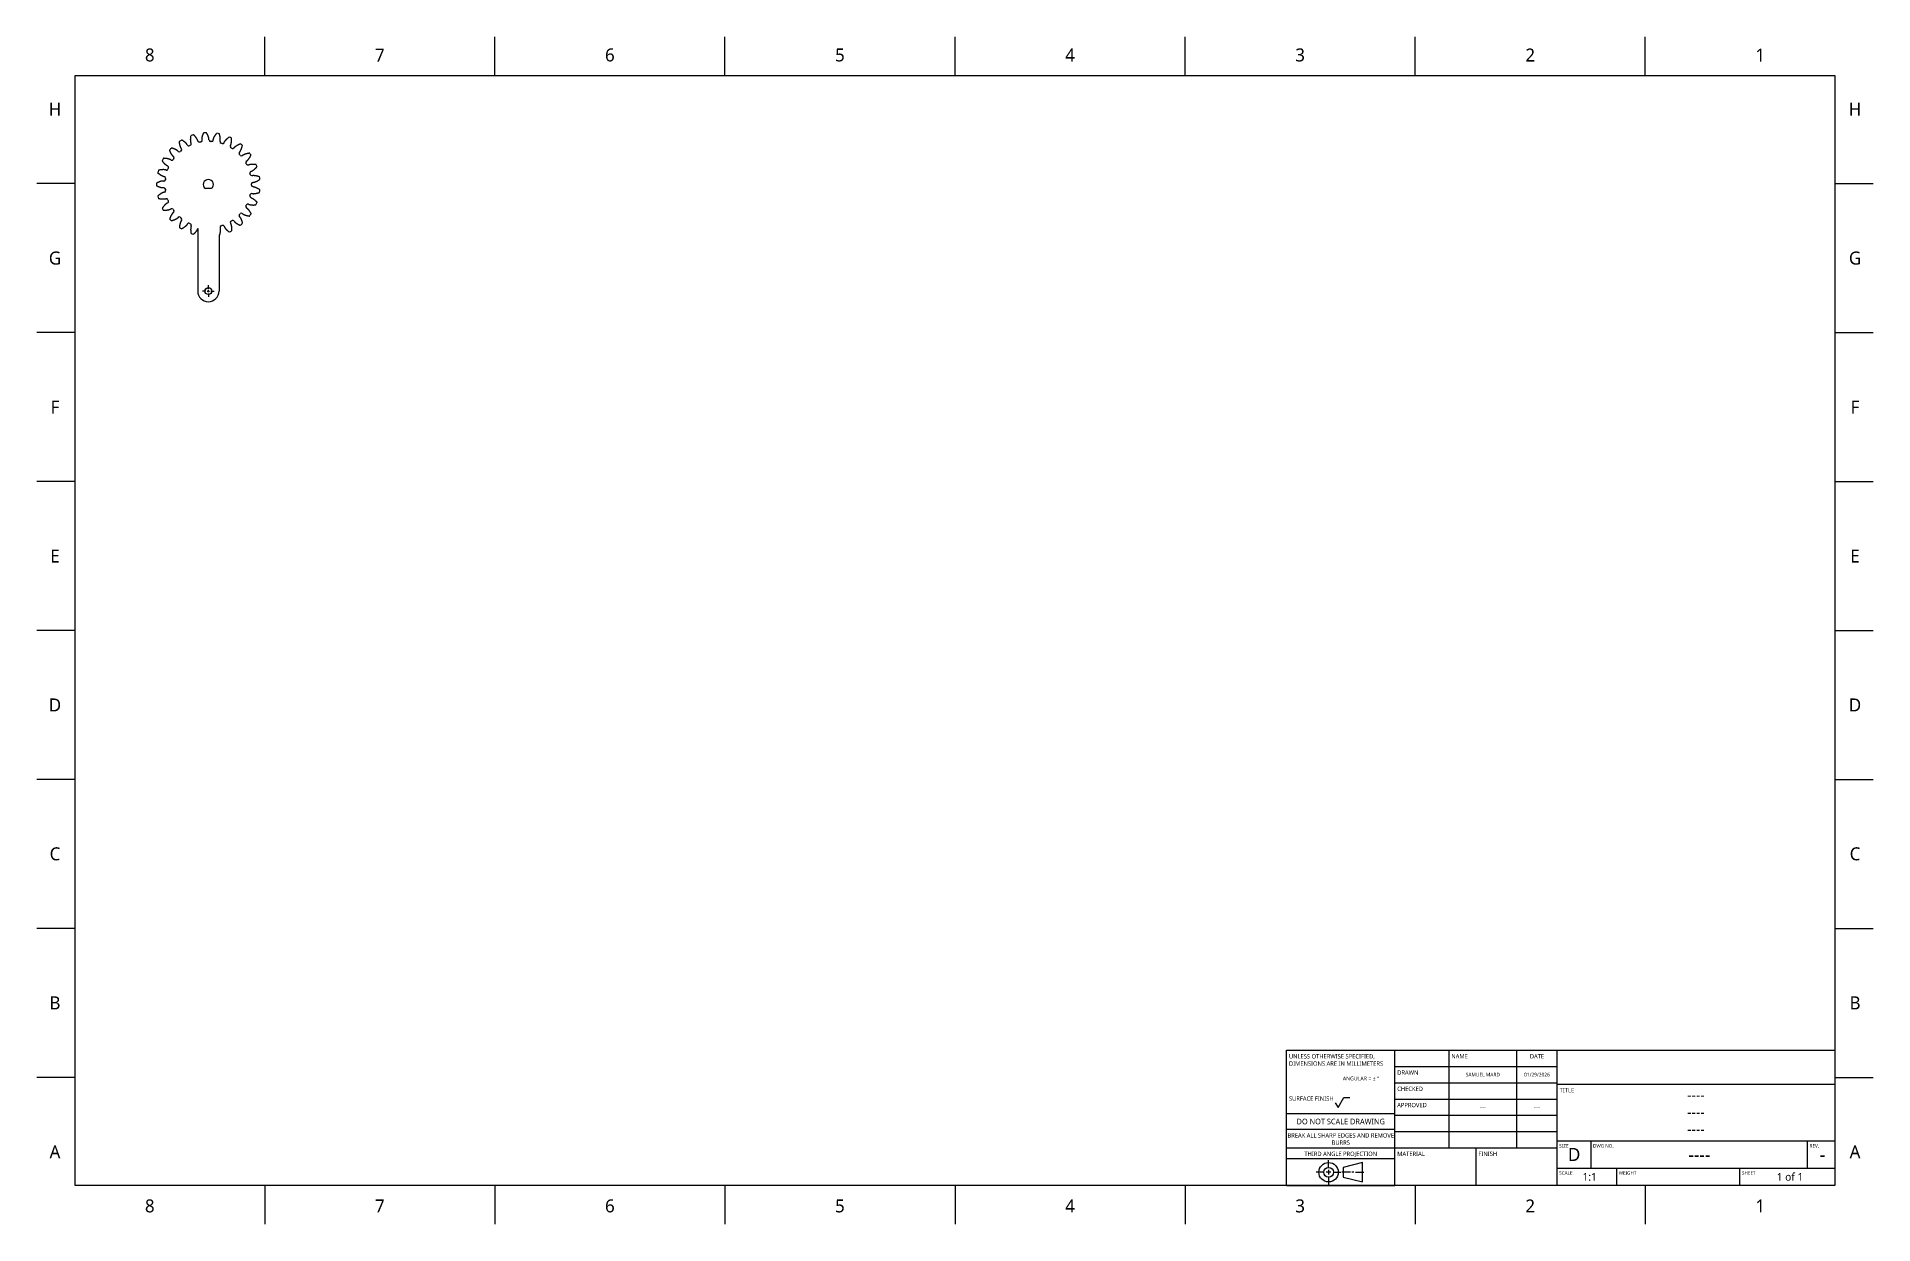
# Model space of a CAD drawing. Extents: x 0.1 to 34, y 0 to 22.
import ezdxf

# ---------------------------------------------------------------- set-up
doc = ezdxf.new("R2010")
doc.units = 0
doc.header["$LTSCALE"] = 0.5
doc.header["$MEASUREMENT"] = 0
doc.linetypes.add('CENTER', pattern=[0.72, 0.45, -0.09, 0.09, -0.09])
for name, color, linetype in [('BORDER_FRAME', 7, 'CONTINUOUS'), ('BORDER_ZONES', 7, 'CONTINUOUS'), ('CENTERMARKS', 7, 'CONTINUOUS'), ('TITLE_BLOCK', 7, 'CONTINUOUS'), ('VISIBLE', 7, 'CONTINUOUS')]:
    doc.layers.add(name, color=color, linetype=linetype)
doc.styles.add('ONSHAPE-STANDARD', font='NotoSans-Regular.ttf')
doc.styles.add('ONSHAPE-STANDARD-FIELDS', font='')
doc.styles.get('ONSHAPE-STANDARD-FIELDS').set_extended_font_data('Noto Sans')

msp = doc.modelspace()

# ---------------------------------------------------------------- texts
at = {"layer": 'BORDER_ZONES', "char_height": 0.24, "attachment_point": 5, "style": 'ONSHAPE-STANDARD'}
for s, insert in [('8', (2.163, 21.625)), ('7', (6.412, 21.625)), ('6', (10.662, 21.625)), ('5', (14.912, 21.625)), ('4', (19.163, 21.625)), ('3', (23.413, 21.625)), ('2', (27.663, 21.625)), ('1', (31.913, 21.625)), ('H', (0.412, 20.625)), ('H', (33.663, 20.625)), ('G', (0.412, 17.875)), ('G', (33.663, 17.875)), ('F', (0.412, 15.125)), ('F', (33.663, 15.125)), ('E', (0.412, 12.375)), ('E', (33.663, 12.375)), ('D', (0.412, 9.625)), ('D', (33.663, 9.625)), ('C', (0.412, 6.875)), ('C', (33.663, 6.875)), ('B', (0.412, 4.125)), ('B', (33.663, 4.125)), ('A', (0.412, 1.375)), ('A', (33.663, 1.375)), ('8', (2.163, 0.375)), ('7', (6.412, 0.375)), ('6', (10.662, 0.375)), ('5', (14.912, 0.375)), ('4', (19.163, 0.375)), ('3', (23.413, 0.375)), ('2', (27.663, 0.375)), ('1', (31.913, 0.375))]:
    msp.add_mtext(s, dxfattribs=dict(at, insert=insert))
at = {"layer": 'TITLE_BLOCK'}
for s, insert, char_height, width, attachment_point, style in [('UNLESS OTHERWISE SPECIFIED, DIMENSIONS ARE IN MILLIMETERS', (23.206, 3.178), 0.08, 1.96, 1, 'ONSHAPE-STANDARD'), ('NAME', (26.206, 3.178), 0.08, 1.225, 1, 'ONSHAPE-STANDARD'), ('DATE', (27.788, 3.178), 0.08, 0.735, 2, 'ONSHAPE-STANDARD'), ('^JANGULAR = ± °^J', (24.202, 2.885), 0.072, 0.98, 1, 'ONSHAPE-STANDARD'), ('DRAWN', (25.206, 2.878), 0.08, 0.98, 1, 'ONSHAPE-STANDARD'), ('SAMUEL MARD', (26.788, 2.8), 0.0672, 1.25, 5, 'ONSHAPE-STANDARD-FIELDS'), ('01/29/2026', (27.788, 2.8), 0.0672, 0.75, 5, 'ONSHAPE-STANDARD-FIELDS'), ('SURFACE FINISH', (23.206, 2.398), 0.08, 0.98, 1, 'ONSHAPE-STANDARD'), ('CHECKED', (25.206, 2.578), 0.08, 0.98, 1, 'ONSHAPE-STANDARD'), ('TITLE', (28.206, 2.553), 0.08, 0.6125, 1, 'ONSHAPE-STANDARD'), ('----', (30.725, 2.425), 0.192, 4.625, 5, 'ONSHAPE-STANDARD-FIELDS'), ('APPROVED', (25.206, 2.278), 0.08, 0.98, 1, 'ONSHAPE-STANDARD'), ('----', (26.788, 2.2), 0.0672, 1.25, 5, 'ONSHAPE-STANDARD-FIELDS'), ('----', (27.788, 2.2), 0.0672, 0.75, 5, 'ONSHAPE-STANDARD-FIELDS'), ('----', (30.725, 2.11), 0.192, 4.625, 5, 'ONSHAPE-STANDARD-FIELDS'), ('BREAK ALL SHARP EDGES AND REMOVE BURRS', (24.163, 1.718), 0.08, 1.96, 2, 'ONSHAPE-STANDARD'), ('DO NOT SCALE DRAWING', (24.163, 1.986), 0.104, 1.96, 2, 'ONSHAPE-STANDARD'), ('----', (30.725, 1.795), 0.192, 4.625, 5, 'ONSHAPE-STANDARD-FIELDS'), ('THIRD ANGLE PROJECTION', (24.163, 1.378), 0.08, 1.96, 2, 'ONSHAPE-STANDARD'), ('MATERIAL', (25.206, 1.378), 0.08, 1.47, 1, 'ONSHAPE-STANDARD'), ('FINISH', (26.706, 1.378), 0.08, 1.47, 1, 'ONSHAPE-STANDARD'), ('SIZE', (28.198, 1.517), 0.064, 0.6125, 1, 'ONSHAPE-STANDARD'), ('D', (28.475, 1.325), 0.24, 0.625, 5, 'ONSHAPE-STANDARD-FIELDS'), ('DWG NO.', (28.823, 1.517), 0.064, 3.92, 1, 'ONSHAPE-STANDARD'), ('REV.', (32.823, 1.517), 0.064, 0.49, 1, 'ONSHAPE-STANDARD'), ('SCALE', (28.198, 1.017), 0.064, 1.078, 1, 'ONSHAPE-STANDARD'), ('WEIGHT', (29.298, 1.017), 0.064, 2.2295, 1, 'ONSHAPE-STANDARD'), ('----', (30.788, 1.325), 0.24, 4, 5, 'ONSHAPE-STANDARD-FIELDS'), ('SHEET', (31.573, 1.017), 0.064, 1.715, 1, 'ONSHAPE-STANDARD'), ('-', (33.062, 1.325), 0.24, 0.45, 5, 'ONSHAPE-STANDARD-FIELDS'), ('1:1', (28.762, 0.912), 0.144, 1, 5, 'ONSHAPE-STANDARD-FIELDS'), ('1 of 1', (32.462, 0.912), 0.144, 1.65, 5, 'ONSHAPE-STANDARD-FIELDS')]:
    msp.add_mtext(s, dxfattribs=dict(at, insert=insert, char_height=char_height, width=width, attachment_point=attachment_point, style=style))

# ---------------------------------------------------------------- linework, layer by layer
at = {"layer": 'BORDER_FRAME'}
for p, q in [((0.787, 0.75), (0.787, 21.25)), ((0.787, 21.25), (33.288, 21.25)), ((33.288, 21.25), (33.288, 0.75)), ((33.288, 0.75), (0.787, 0.75))]:
    msp.add_line(p, q, dxfattribs=at)
at = {"layer": 'BORDER_ZONES'}
for p, q in [((4.287, 21.25), (4.287, 21.962)), ((8.537, 21.25), (8.537, 21.962)), ((12.787, 21.25), (12.787, 21.962)), ((17.038, 21.25), (17.038, 21.962)), ((21.288, 21.25), (21.288, 21.962)), ((25.538, 21.25), (25.538, 21.962)), ((29.788, 21.25), (29.788, 21.962)), ((0.787, 19.25), (0.075, 19.25)), ((33.288, 19.25), (34, 19.25)), ((0.787, 16.5), (0.075, 16.5)), ((33.288, 16.5), (34, 16.5)), ((0.787, 13.75), (0.075, 13.75)), ((33.288, 13.75), (34, 13.75)), ((0.787, 11), (0.075, 11)), ((33.288, 11), (34, 11)), ((0.787, 8.25), (0.075, 8.25)), ((33.288, 8.25), (34, 8.25)), ((0.787, 5.5), (0.075, 5.5)), ((33.288, 5.5), (34, 5.5)), ((0.787, 2.75), (0.075, 2.75)), ((33.288, 2.75), (34, 2.75)), ((4.287, 0.75), (4.287, 0.037)), ((8.537, 0.75), (8.537, 0.037)), ((12.787, 0.75), (12.787, 0.037)), ((17.038, 0.75), (17.038, 0.037)), ((21.288, 0.75), (21.288, 0.037)), ((25.538, 0.75), (25.538, 0.037)), ((29.788, 0.75), (29.788, 0.037))]:
    msp.add_line(p, q, dxfattribs=at)
at = {"layer": 'CENTERMARKS', "linetype": 'CENTER'}
for p, q in [((3.245, 17.31), (3.245, 17.373)), ((3.201, 17.266), (3.138, 17.266)), ((3.245, 17.222), (3.245, 17.159)), ((3.289, 17.266), (3.352, 17.266))]:
    msp.add_line(p, q, dxfattribs=at)
at = {"layer": 'CENTERMARKS', "linetype": 'CONTINUOUS'}
for p, q in [((3.223, 17.266), (3.267, 17.266)), ((3.245, 17.244), (3.245, 17.288))]:
    msp.add_line(p, q, dxfattribs=at)
at = {"layer": 'TITLE_BLOCK'}
for p, q in [((23.163, 0.75), (23.163, 3.25)), ((23.163, 3.25), (25.163, 3.25)), ((25.163, 0.75), (25.163, 3.25)), ((25.163, 3.25), (28.163, 3.25)), ((26.163, 1.45), (26.163, 3.25)), ((27.413, 1.45), (27.413, 3.25)), ((28.163, 0.75), (28.163, 3.25)), ((28.163, 3.25), (33.288, 3.25)), ((25.163, 2.95), (28.163, 2.95)), ((24.113, 2.193), (24.218, 2.375)), ((24.218, 2.375), (24.328, 2.375)), ((25.163, 2.65), (28.163, 2.65)), ((28.163, 2.625), (33.288, 2.625)), ((23.163, 2.08), (25.163, 2.08)), ((24.062, 2.28), (24.113, 2.193)), ((25.163, 2.35), (28.163, 2.35)), ((25.163, 2.05), (28.163, 2.05)), ((23.163, 1.79), (25.163, 1.79)), ((25.163, 1.75), (28.163, 1.75)), ((23.163, 1.45), (25.163, 1.45)), ((25.163, 1.45), (28.163, 1.45)), ((26.663, 0.75), (26.663, 1.45)), ((28.163, 1.575), (33.288, 1.575)), ((28.788, 1.075), (28.788, 1.575)), ((32.788, 1.075), (32.788, 1.575)), ((23.163, 1.25), (25.163, 1.25)), ((23.938, 1.088), (23.938, 1.223)), ((23.938, 1.043), (23.938, 0.953)), ((24.567, 1.178), (24.207, 1.088)), ((24.207, 1.088), (24.207, 0.908)), ((24.567, 0.818), (24.567, 1.178)), ((28.163, 1.075), (33.288, 1.075)), ((29.262, 0.75), (29.262, 1.075)), ((31.538, 0.75), (31.538, 1.075)), ((23.163, 0.75), (25.163, 0.75)), ((23.848, 0.998), (23.712, 0.998)), ((23.983, 0.998), (23.892, 0.998)), ((23.938, 0.908), (23.938, 0.773)), ((24.027, 0.998), (24.163, 0.998)), ((24.343, 0.998), (24.185, 0.998)), ((24.207, 0.908), (24.567, 0.818)), ((24.405, 0.998), (24.369, 0.998)), ((24.433, 0.998), (24.59, 0.998))]:
    msp.add_line(p, q, dxfattribs=at)
for radius in [0.18, 0.09]:
    msp.add_circle((23.938, 0.998), radius, dxfattribs=at)
at = {"layer": 'VISIBLE'}
for p, q in [((3.3, 19.161), (3.189, 19.161)), ((3.048, 18.42), (3.048, 17.266)), ((3.442, 18.298), (3.442, 17.266))]:
    msp.add_line(p, q, dxfattribs=at)
msp.add_circle((3.245, 17.266), 0.063, dxfattribs=at)
for centre, radius, start, end in [((3.245, 19.235), 0.957, 120.8729, 123.9271), ((3.245, 19.235), 0.957, 106.4729, 109.5271), ((3.078, 20.042), 0.0268, 193.5539, 281.678), ((3.245, 19.235), 0.797, 99.922, 101.678), ((3.103, 20.046), 0.0268, 279.922, 8.0461), ((3.245, 19.235), 0.957, 92.0729, 95.1271), ((3.284, 20.058), 0.0268, 179.1539, 267.278), ((3.245, 19.235), 0.797, 85.522, 87.278), ((3.309, 20.056), 0.0268, 265.522, 353.6461), ((3.245, 19.235), 0.957, 77.6729, 80.7271), ((3.487, 20.022), 0.0268, 164.7539, 252.878), ((3.245, 19.235), 0.957, 63.2729, 66.3271), ((3.245, 19.235), 0.957, 149.6729, 152.7271), ((3.245, 19.235), 0.957, 135.2729, 138.3271), ((2.571, 19.709), 0.0268, 236.7539, 324.878), ((3.245, 19.235), 0.797, 143.122, 144.878), ((2.585, 19.729), 0.0268, 323.122, 51.2461), ((2.71, 19.862), 0.0268, 222.3539, 310.478), ((3.245, 19.235), 0.797, 128.722, 130.478), ((2.729, 19.878), 0.0268, 308.722, 36.8461), ((2.882, 19.975), 0.0268, 207.9539, 296.078), ((3.245, 19.235), 0.797, 114.322, 116.078), ((2.905, 19.986), 0.0268, 294.322, 22.4461), ((3.245, 19.235), 0.797, 71.122, 72.878), ((3.511, 20.014), 0.0268, 251.122, 339.2461), ((3.676, 19.937), 0.0268, 150.3539, 238.478), ((3.245, 19.235), 0.797, 56.722, 58.478), ((3.697, 19.924), 0.0268, 236.722, 324.8461), ((3.837, 19.808), 0.0268, 135.9539, 224.078), ((3.245, 19.235), 0.797, 42.322, 44.078), ((3.854, 19.79), 0.0268, 222.322, 310.4461), ((3.245, 19.235), 0.957, 48.8729, 51.9271), ((3.245, 19.235), 0.957, 34.4729, 37.5271), ((3.245, 19.235), 0.957, 164.0729, 167.1271), ((2.429, 19.35), 0.0268, 351.922, 80.0461), ((3.245, 19.235), 0.797, 171.922, 173.678), ((2.474, 19.526), 0.0268, 251.1539, 339.278), ((2.483, 19.55), 0.0268, 337.522, 65.6461), ((3.245, 19.235), 0.797, 157.522, 159.278), ((3.961, 19.643), 0.0268, 121.5539, 209.678), ((3.245, 19.235), 0.797, 27.922, 29.678), ((3.973, 19.621), 0.0268, 207.922, 296.0461), ((4.04, 19.452), 0.0268, 107.1539, 195.278), ((3.245, 19.235), 0.797, 13.522, 15.278), ((4.046, 19.427), 0.0268, 193.522, 281.6461), ((3.245, 19.235), 0.957, 20.0729, 23.1271), ((3.245, 19.235), 0.957, 5.6729, 8.7271), ((3.245, 19.235), 0.957, 178.4729, 181.5271), ((3.245, 19.235), 0.957, 192.8729, 195.9271), ((2.426, 19.325), 0.0268, 265.5539, 353.678), ((2.426, 19.144), 0.0268, 6.322, 94.4461), ((2.429, 19.119), 0.0268, 279.9539, 8.078), ((3.245, 19.235), 0.797, 186.322, 188.078), ((3.245, 19.235), 0.0925, 306.8699, 233.1301), ((4.04, 19.018), 0.0268, 164.722, 252.8461), ((3.245, 19.235), 0.797, 344.722, 346.478), ((4.046, 19.042), 0.0268, 78.3539, 166.478), ((4.069, 19.247), 0.0268, 92.7539, 180.878), ((3.245, 19.235), 0.797, 359.122, 0.878), ((4.069, 19.222), 0.0268, 179.122, 267.2461), ((3.245, 19.235), 0.957, 351.2729, 354.3271), ((3.245, 19.235), 0.957, 207.2729, 210.3271), ((2.474, 18.943), 0.0268, 20.722, 108.8461), ((2.483, 18.92), 0.0268, 294.3539, 22.478), ((3.245, 19.235), 0.797, 200.722, 202.478), ((2.571, 18.761), 0.0268, 35.122, 123.2461), ((3.245, 19.235), 0.797, 215.122, 216.878), ((2.585, 18.74), 0.0268, 308.7539, 36.878), ((3.837, 18.661), 0.0268, 135.922, 224.0461), ((3.245, 19.235), 0.797, 315.922, 317.678), ((3.854, 18.68), 0.0268, 49.5539, 137.678), ((3.961, 18.827), 0.0268, 150.322, 238.4461), ((3.245, 19.235), 0.797, 330.322, 332.078), ((3.973, 18.849), 0.0268, 63.9539, 152.078), ((3.245, 19.235), 0.957, 322.4729, 325.5271), ((3.245, 19.235), 0.957, 336.8729, 339.9271), ((3.245, 19.235), 0.957, 221.6729, 224.7271), ((2.71, 18.608), 0.0268, 49.522, 137.6461), ((3.245, 19.235), 0.957, 236.0729, 239.1271), ((3.245, 19.235), 0.797, 229.522, 231.278), ((2.729, 18.592), 0.0268, 323.1539, 51.278), ((2.882, 18.494), 0.0268, 63.922, 152.0461), ((3.245, 19.235), 0.797, 243.922, 245.678), ((2.905, 18.484), 0.0268, 337.5539, 65.678), ((3.245, 19.235), 0.957, 250.4729, 253.5271), ((3.487, 18.447), 0.0268, 107.122, 195.2461), ((3.245, 19.235), 0.797, 287.122, 288.878), ((3.511, 18.455), 0.0268, 20.7539, 108.878), ((3.245, 19.235), 0.957, 293.6729, 296.7271), ((3.676, 18.532), 0.0268, 121.522, 209.6461), ((3.245, 19.235), 0.797, 301.522, 303.278), ((3.697, 18.546), 0.0268, 35.1539, 123.278), ((3.245, 19.235), 0.957, 308.0729, 311.1271), ((3.245, 19.235), 0.957, 281.8741, 282.3271), ((3.245, 17.266), 0.197, 180, 0)]:
    msp.add_arc(centre, radius, start, end, dxfattribs=at)
for points, knots in [([(2.751, 19.894), (2.748, 19.897), (2.745, 19.901), (2.745, 19.901), (2.745, 19.902), (2.744, 19.903), (2.743, 19.904), (2.742, 19.906), (2.741, 19.908), (2.74, 19.91), (2.739, 19.912), (2.737, 19.915), (2.736, 19.918), (2.734, 19.922), (2.733, 19.926), (2.731, 19.93), (2.729, 19.935), (2.728, 19.939), (2.726, 19.945), (2.724, 19.95), (2.723, 19.956), (2.721, 19.962), (2.719, 19.969), (2.718, 19.976), (2.716, 19.983), (2.715, 19.991), (2.714, 19.999), (2.713, 20.008), (2.712, 20.016), (2.711, 20.023), (2.711, 20.027), (2.711, 20.029)], [0.0536912, 0.0536912, 0.0536912, 0.0536912, 0.0905436, 0.1013093, 0.1152077, 0.1316526, 0.1502993, 0.1709141, 0.1933246, 0.2173975, 0.2430249, 0.270118, 0.2986014, 0.3284102, 0.3594881, 0.3917852, 0.4252571, 0.459864, 0.4955697, 0.5323416, 0.5701494, 0.6089657, 0.6487648, 0.6895231, 0.7312184, 0.7738303, 0.8173393, 0.8617274, 0.9069775, 0.9530734, 0.9682173, 0.9682173, 0.9682173, 0.9682173]), ([(2.859, 19.962), (2.857, 19.966), (2.855, 19.97), (2.854, 19.971), (2.854, 19.971), (2.853, 19.972), (2.852, 19.974), (2.851, 19.975), (2.85, 19.977), (2.849, 19.979), (2.847, 19.981), (2.845, 19.984), (2.843, 19.986), (2.84, 19.989), (2.837, 19.992), (2.834, 19.995), (2.831, 19.999), (2.827, 20.003), (2.823, 20.006), (2.819, 20.01), (2.814, 20.014), (2.809, 20.018), (2.804, 20.023), (2.798, 20.027), (2.792, 20.031), (2.786, 20.036), (2.779, 20.04), (2.772, 20.045), (2.764, 20.05), (2.758, 20.053), (2.755, 20.055), (2.754, 20.056)], [0.0536912, 0.0536912, 0.0536912, 0.0536912, 0.0905436, 0.1013093, 0.1152077, 0.1316526, 0.1502993, 0.1709141, 0.1933246, 0.2173975, 0.2430249, 0.270118, 0.2986014, 0.3284102, 0.3594881, 0.3917852, 0.4252571, 0.459864, 0.4955697, 0.5323416, 0.5701494, 0.6089657, 0.6487648, 0.6895231, 0.7312184, 0.7738303, 0.8173393, 0.8617274, 0.9069775, 0.9530734, 0.9682173, 0.9682173, 0.9682173, 0.9682173]), ([(2.93, 19.996), (2.928, 20), (2.927, 20.004), (2.927, 20.005), (2.926, 20.005), (2.926, 20.007), (2.925, 20.008), (2.925, 20.01), (2.924, 20.012), (2.924, 20.014), (2.923, 20.017), (2.922, 20.02), (2.922, 20.024), (2.921, 20.027), (2.921, 20.031), (2.92, 20.036), (2.92, 20.041), (2.919, 20.046), (2.919, 20.051), (2.919, 20.057), (2.918, 20.063), (2.918, 20.07), (2.919, 20.077), (2.919, 20.084), (2.919, 20.091), (2.92, 20.099), (2.921, 20.107), (2.922, 20.116), (2.923, 20.124), (2.924, 20.131), (2.925, 20.135), (2.925, 20.136)], [0.0536912, 0.0536912, 0.0536912, 0.0536912, 0.0905436, 0.1013093, 0.1152077, 0.1316526, 0.1502993, 0.1709141, 0.1933246, 0.2173975, 0.2430249, 0.270118, 0.2986014, 0.3284102, 0.3594881, 0.3917852, 0.4252571, 0.459864, 0.4955697, 0.5323416, 0.5701494, 0.6089657, 0.6487648, 0.6895231, 0.7312184, 0.7738303, 0.8173393, 0.8617274, 0.9069775, 0.9530734, 0.9682173, 0.9682173, 0.9682173, 0.9682173]), ([(3.052, 20.035), (3.051, 20.04), (3.05, 20.044), (3.05, 20.045), (3.049, 20.045), (3.049, 20.047), (3.048, 20.048), (3.048, 20.05), (3.047, 20.052), (3.046, 20.054), (3.045, 20.057), (3.044, 20.059), (3.042, 20.063), (3.04, 20.066), (3.039, 20.07), (3.036, 20.074), (3.034, 20.078), (3.031, 20.082), (3.028, 20.087), (3.025, 20.092), (3.022, 20.097), (3.018, 20.102), (3.014, 20.108), (3.009, 20.113), (3.004, 20.119), (2.999, 20.125), (2.994, 20.131), (2.988, 20.137), (2.982, 20.144), (2.977, 20.149), (2.974, 20.151), (2.973, 20.152)], [0.0536912, 0.0536912, 0.0536912, 0.0536912, 0.0905436, 0.1013093, 0.1152077, 0.1316526, 0.1502993, 0.1709141, 0.1933246, 0.2173975, 0.2430249, 0.270118, 0.2986014, 0.3284102, 0.3594881, 0.3917852, 0.4252571, 0.459864, 0.4955697, 0.5323416, 0.5701494, 0.6089657, 0.6487648, 0.6895231, 0.7312184, 0.7738303, 0.8173393, 0.8617274, 0.9069775, 0.9530734, 0.9682173, 0.9682173, 0.9682173, 0.9682173]), ([(3.129, 20.05), (3.129, 20.055), (3.128, 20.059), (3.128, 20.059), (3.128, 20.06), (3.128, 20.062), (3.128, 20.063), (3.128, 20.065), (3.128, 20.067), (3.128, 20.07), (3.128, 20.072), (3.128, 20.076), (3.128, 20.079), (3.129, 20.083), (3.129, 20.087), (3.13, 20.091), (3.13, 20.096), (3.131, 20.101), (3.132, 20.107), (3.133, 20.112), (3.135, 20.118), (3.136, 20.125), (3.138, 20.131), (3.14, 20.138), (3.143, 20.145), (3.145, 20.153), (3.148, 20.16), (3.151, 20.168), (3.154, 20.176), (3.157, 20.183), (3.159, 20.187), (3.159, 20.188)], [0.0536912, 0.0536912, 0.0536912, 0.0536912, 0.0905436, 0.1013093, 0.1152077, 0.1316526, 0.1502993, 0.1709141, 0.1933246, 0.2173975, 0.2430249, 0.270118, 0.2986014, 0.3284102, 0.3594881, 0.3917852, 0.4252571, 0.459864, 0.4955697, 0.5323416, 0.5701494, 0.6089657, 0.6487648, 0.6895231, 0.7312184, 0.7738303, 0.8173393, 0.8617274, 0.9069775, 0.9530734, 0.9682173, 0.9682173, 0.9682173, 0.9682173]), ([(3.257, 20.058), (3.257, 20.063), (3.257, 20.067), (3.257, 20.068), (3.257, 20.069), (3.257, 20.07), (3.257, 20.071), (3.257, 20.073), (3.256, 20.075), (3.256, 20.078), (3.256, 20.08), (3.255, 20.084), (3.254, 20.087), (3.254, 20.091), (3.253, 20.095), (3.252, 20.099), (3.25, 20.104), (3.249, 20.109), (3.247, 20.114), (3.245, 20.119), (3.243, 20.125), (3.241, 20.131), (3.238, 20.138), (3.235, 20.144), (3.232, 20.151), (3.228, 20.158), (3.225, 20.165), (3.221, 20.173), (3.216, 20.18), (3.213, 20.186), (3.211, 20.19), (3.21, 20.191)], [0.0536912, 0.0536912, 0.0536912, 0.0536912, 0.0905436, 0.1013093, 0.1152077, 0.1316526, 0.1502993, 0.1709141, 0.1933246, 0.2173975, 0.2430249, 0.270118, 0.2986014, 0.3284102, 0.3594881, 0.3917852, 0.4252571, 0.459864, 0.4955697, 0.5323416, 0.5701494, 0.6089657, 0.6487648, 0.6895231, 0.7312184, 0.7738303, 0.8173393, 0.8617274, 0.9069775, 0.9530734, 0.9682173, 0.9682173, 0.9682173, 0.9682173]), ([(3.336, 20.053), (3.336, 20.058), (3.337, 20.062), (3.337, 20.063), (3.337, 20.064), (3.337, 20.065), (3.337, 20.066), (3.338, 20.068), (3.338, 20.07), (3.339, 20.072), (3.34, 20.075), (3.341, 20.078), (3.342, 20.081), (3.343, 20.085), (3.345, 20.089), (3.346, 20.093), (3.348, 20.098), (3.35, 20.102), (3.353, 20.107), (3.355, 20.113), (3.358, 20.118), (3.361, 20.124), (3.365, 20.13), (3.368, 20.136), (3.372, 20.142), (3.376, 20.149), (3.381, 20.155), (3.386, 20.162), (3.391, 20.169), (3.396, 20.175), (3.398, 20.178), (3.399, 20.179)], [0.0536912, 0.0536912, 0.0536912, 0.0536912, 0.0905436, 0.1013093, 0.1152077, 0.1316526, 0.1502993, 0.1709141, 0.1933246, 0.2173975, 0.2430249, 0.270118, 0.2986014, 0.3284102, 0.3594881, 0.3917852, 0.4252571, 0.459864, 0.4955697, 0.5323416, 0.5701494, 0.6089657, 0.6487648, 0.6895231, 0.7312184, 0.7738303, 0.8173393, 0.8617274, 0.9069775, 0.9530734, 0.9682173, 0.9682173, 0.9682173, 0.9682173]), ([(3.461, 20.029), (3.463, 20.034), (3.464, 20.038), (3.464, 20.038), (3.464, 20.039), (3.464, 20.04), (3.465, 20.042), (3.465, 20.044), (3.465, 20.046), (3.465, 20.048), (3.466, 20.051), (3.466, 20.054), (3.466, 20.058), (3.466, 20.062), (3.466, 20.066), (3.466, 20.07), (3.466, 20.075), (3.466, 20.08), (3.466, 20.086), (3.465, 20.092), (3.464, 20.098), (3.464, 20.104), (3.463, 20.111), (3.462, 20.118), (3.46, 20.125), (3.459, 20.133), (3.457, 20.141), (3.455, 20.149), (3.452, 20.158), (3.45, 20.164), (3.449, 20.168), (3.449, 20.169)], [0.0536912, 0.0536912, 0.0536912, 0.0536912, 0.0905436, 0.1013093, 0.1152077, 0.1316526, 0.1502993, 0.1709141, 0.1933246, 0.2173975, 0.2430249, 0.270118, 0.2986014, 0.3284102, 0.3594881, 0.3917852, 0.4252571, 0.459864, 0.4955697, 0.5323416, 0.5701494, 0.6089657, 0.6487648, 0.6895231, 0.7312184, 0.7738303, 0.8173393, 0.8617274, 0.9069775, 0.9530734, 0.9682173, 0.9682173, 0.9682173, 0.9682173]), ([(3.536, 20.005), (3.538, 20.009), (3.54, 20.013), (3.54, 20.014), (3.54, 20.015), (3.541, 20.016), (3.541, 20.017), (3.542, 20.019), (3.543, 20.02), (3.544, 20.023), (3.546, 20.025), (3.547, 20.028), (3.549, 20.031), (3.551, 20.034), (3.554, 20.037), (3.557, 20.041), (3.559, 20.045), (3.563, 20.049), (3.566, 20.053), (3.57, 20.057), (3.574, 20.062), (3.579, 20.067), (3.583, 20.072), (3.588, 20.077), (3.594, 20.082), (3.6, 20.087), (3.606, 20.092), (3.612, 20.098), (3.619, 20.103), (3.625, 20.108), (3.628, 20.11), (3.629, 20.111)], [0.0536912, 0.0536912, 0.0536912, 0.0536912, 0.0905436, 0.1013093, 0.1152077, 0.1316526, 0.1502993, 0.1709141, 0.1933246, 0.2173975, 0.2430249, 0.270118, 0.2986014, 0.3284102, 0.3594881, 0.3917852, 0.4252571, 0.459864, 0.4955697, 0.5323416, 0.5701494, 0.6089657, 0.6487648, 0.6895231, 0.7312184, 0.7738303, 0.8173393, 0.8617274, 0.9069775, 0.9530734, 0.9682173, 0.9682173, 0.9682173, 0.9682173]), ([(3.652, 19.95), (3.655, 19.955), (3.657, 19.958), (3.657, 19.959), (3.657, 19.959), (3.658, 19.96), (3.658, 19.962), (3.659, 19.964), (3.66, 19.966), (3.661, 19.968), (3.662, 19.971), (3.663, 19.974), (3.664, 19.977), (3.665, 19.981), (3.666, 19.985), (3.667, 19.989), (3.668, 19.994), (3.669, 19.999), (3.67, 20.004), (3.671, 20.01), (3.672, 20.016), (3.673, 20.022), (3.674, 20.029), (3.674, 20.036), (3.675, 20.044), (3.675, 20.052), (3.675, 20.06), (3.676, 20.068), (3.675, 20.077), (3.675, 20.084), (3.675, 20.088), (3.675, 20.089)], [0.0536912, 0.0536912, 0.0536912, 0.0536912, 0.0905436, 0.1013093, 0.1152077, 0.1316526, 0.1502993, 0.1709141, 0.1933246, 0.2173975, 0.2430249, 0.270118, 0.2986014, 0.3284102, 0.3594881, 0.3917852, 0.4252571, 0.459864, 0.4955697, 0.5323416, 0.5701494, 0.6089657, 0.6487648, 0.6895231, 0.7312184, 0.7738303, 0.8173393, 0.8617274, 0.9069775, 0.9530734, 0.9682173, 0.9682173, 0.9682173, 0.9682173]), ([(2.556, 19.686), (2.552, 19.689), (2.548, 19.691), (2.548, 19.691), (2.547, 19.692), (2.546, 19.692), (2.545, 19.693), (2.543, 19.694), (2.541, 19.695), (2.539, 19.696), (2.536, 19.697), (2.534, 19.698), (2.53, 19.7), (2.527, 19.701), (2.523, 19.702), (2.518, 19.704), (2.514, 19.705), (2.509, 19.706), (2.504, 19.708), (2.498, 19.709), (2.492, 19.71), (2.485, 19.712), (2.479, 19.713), (2.472, 19.714), (2.464, 19.715), (2.456, 19.716), (2.448, 19.716), (2.44, 19.717), (2.431, 19.717), (2.424, 19.718), (2.42, 19.718), (2.419, 19.718)], [0.0536912, 0.0536912, 0.0536912, 0.0536912, 0.0905436, 0.1013093, 0.1152077, 0.1316526, 0.1502993, 0.1709141, 0.1933246, 0.2173975, 0.2430249, 0.270118, 0.2986014, 0.3284102, 0.3594881, 0.3917852, 0.4252571, 0.459864, 0.4955697, 0.5323416, 0.5701494, 0.6089657, 0.6487648, 0.6895231, 0.7312184, 0.7738303, 0.8173393, 0.8617274, 0.9069775, 0.9530734, 0.9682173, 0.9682173, 0.9682173, 0.9682173]), ([(2.602, 19.75), (2.599, 19.753), (2.595, 19.756), (2.595, 19.756), (2.594, 19.757), (2.593, 19.757), (2.592, 19.759), (2.591, 19.76), (2.59, 19.761), (2.588, 19.763), (2.586, 19.765), (2.584, 19.768), (2.582, 19.77), (2.579, 19.773), (2.577, 19.777), (2.574, 19.78), (2.572, 19.784), (2.569, 19.789), (2.566, 19.793), (2.563, 19.798), (2.56, 19.804), (2.556, 19.809), (2.553, 19.815), (2.55, 19.822), (2.547, 19.829), (2.544, 19.836), (2.54, 19.843), (2.537, 19.851), (2.534, 19.859), (2.532, 19.866), (2.53, 19.87), (2.53, 19.871)], [0.0536912, 0.0536912, 0.0536912, 0.0536912, 0.0905436, 0.1013093, 0.1152077, 0.1316526, 0.1502993, 0.1709141, 0.1933246, 0.2173975, 0.2430249, 0.270118, 0.2986014, 0.3284102, 0.3594881, 0.3917852, 0.4252571, 0.459864, 0.4955697, 0.5323416, 0.5701494, 0.6089657, 0.6487648, 0.6895231, 0.7312184, 0.7738303, 0.8173393, 0.8617274, 0.9069775, 0.9530734, 0.9682173, 0.9682173, 0.9682173, 0.9682173]), ([(2.69, 19.843), (2.687, 19.847), (2.684, 19.85), (2.684, 19.85), (2.683, 19.851), (2.682, 19.852), (2.681, 19.853), (2.68, 19.854), (2.678, 19.855), (2.676, 19.857), (2.674, 19.859), (2.671, 19.861), (2.668, 19.863), (2.665, 19.865), (2.662, 19.867), (2.658, 19.87), (2.654, 19.872), (2.649, 19.875), (2.645, 19.877), (2.639, 19.88), (2.634, 19.883), (2.628, 19.885), (2.622, 19.888), (2.615, 19.891), (2.608, 19.894), (2.601, 19.897), (2.593, 19.899), (2.585, 19.902), (2.577, 19.905), (2.57, 19.907), (2.566, 19.908), (2.565, 19.908)], [0.0536912, 0.0536912, 0.0536912, 0.0536912, 0.0905436, 0.1013093, 0.1152077, 0.1316526, 0.1502993, 0.1709141, 0.1933246, 0.2173975, 0.2430249, 0.270118, 0.2986014, 0.3284102, 0.3594881, 0.3917852, 0.4252571, 0.459864, 0.4955697, 0.5323416, 0.5701494, 0.6089657, 0.6487648, 0.6895231, 0.7312184, 0.7738303, 0.8173393, 0.8617274, 0.9069775, 0.9530734, 0.9682173, 0.9682173, 0.9682173, 0.9682173]), ([(3.719, 19.908), (3.722, 19.912), (3.724, 19.916), (3.724, 19.916), (3.725, 19.917), (3.726, 19.917), (3.726, 19.919), (3.728, 19.92), (3.729, 19.922), (3.731, 19.923), (3.733, 19.925), (3.735, 19.928), (3.738, 19.93), (3.741, 19.932), (3.744, 19.935), (3.747, 19.938), (3.751, 19.941), (3.755, 19.944), (3.76, 19.947), (3.764, 19.951), (3.77, 19.954), (3.775, 19.958), (3.781, 19.961), (3.787, 19.965), (3.794, 19.968), (3.8, 19.972), (3.808, 19.976), (3.815, 19.979), (3.823, 19.983), (3.83, 19.986), (3.834, 19.987), (3.835, 19.988)], [0.0536912, 0.0536912, 0.0536912, 0.0536912, 0.0905436, 0.1013093, 0.1152077, 0.1316526, 0.1502993, 0.1709141, 0.1933246, 0.2173975, 0.2430249, 0.270118, 0.2986014, 0.3284102, 0.3594881, 0.3917852, 0.4252571, 0.459864, 0.4955697, 0.5323416, 0.5701494, 0.6089657, 0.6487648, 0.6895231, 0.7312184, 0.7738303, 0.8173393, 0.8617274, 0.9069775, 0.9530734, 0.9682173, 0.9682173, 0.9682173, 0.9682173]), ([(3.817, 19.827), (3.821, 19.83), (3.824, 19.833), (3.824, 19.833), (3.825, 19.834), (3.825, 19.835), (3.826, 19.836), (3.827, 19.838), (3.829, 19.839), (3.83, 19.841), (3.832, 19.844), (3.833, 19.846), (3.835, 19.849), (3.837, 19.853), (3.839, 19.856), (3.841, 19.86), (3.844, 19.864), (3.846, 19.869), (3.848, 19.874), (3.851, 19.879), (3.853, 19.885), (3.855, 19.891), (3.858, 19.897), (3.86, 19.904), (3.863, 19.911), (3.865, 19.919), (3.867, 19.927), (3.869, 19.935), (3.871, 19.943), (3.873, 19.95), (3.874, 19.954), (3.874, 19.955)], [0.0536912, 0.0536912, 0.0536912, 0.0536912, 0.0905436, 0.1013093, 0.1152077, 0.1316526, 0.1502993, 0.1709141, 0.1933246, 0.2173975, 0.2430249, 0.270118, 0.2986014, 0.3284102, 0.3594881, 0.3917852, 0.4252571, 0.459864, 0.4955697, 0.5323416, 0.5701494, 0.6089657, 0.6487648, 0.6895231, 0.7312184, 0.7738303, 0.8173393, 0.8617274, 0.9069775, 0.9530734, 0.9682173, 0.9682173, 0.9682173, 0.9682173]), ([(3.871, 19.769), (3.875, 19.772), (3.878, 19.775), (3.879, 19.775), (3.879, 19.776), (3.88, 19.776), (3.881, 19.777), (3.883, 19.778), (3.885, 19.78), (3.887, 19.781), (3.889, 19.782), (3.892, 19.784), (3.895, 19.785), (3.899, 19.787), (3.902, 19.789), (3.906, 19.791), (3.911, 19.793), (3.916, 19.795), (3.921, 19.797), (3.926, 19.799), (3.932, 19.801), (3.938, 19.803), (3.945, 19.805), (3.952, 19.807), (3.959, 19.809), (3.966, 19.811), (3.974, 19.812), (3.983, 19.814), (3.991, 19.816), (3.998, 19.817), (4.002, 19.817), (4.003, 19.817)], [0.0536912, 0.0536912, 0.0536912, 0.0536912, 0.0905436, 0.1013093, 0.1152077, 0.1316526, 0.1502993, 0.1709141, 0.1933246, 0.2173975, 0.2430249, 0.270118, 0.2986014, 0.3284102, 0.3594881, 0.3917852, 0.4252571, 0.459864, 0.4955697, 0.5323416, 0.5701494, 0.6089657, 0.6487648, 0.6895231, 0.7312184, 0.7738303, 0.8173393, 0.8617274, 0.9069775, 0.9530734, 0.9682173, 0.9682173, 0.9682173, 0.9682173]), ([(3.947, 19.666), (3.951, 19.668), (3.954, 19.67), (3.955, 19.671), (3.955, 19.671), (3.956, 19.672), (3.957, 19.673), (3.959, 19.674), (3.961, 19.675), (3.963, 19.677), (3.965, 19.679), (3.967, 19.681), (3.97, 19.683), (3.972, 19.686), (3.975, 19.689), (3.978, 19.692), (3.981, 19.696), (3.985, 19.7), (3.988, 19.704), (3.992, 19.708), (3.996, 19.713), (3.999, 19.719), (4.003, 19.724), (4.007, 19.73), (4.011, 19.736), (4.015, 19.743), (4.02, 19.75), (4.024, 19.758), (4.028, 19.765), (4.031, 19.772), (4.033, 19.775), (4.033, 19.776)], [0.0536912, 0.0536912, 0.0536912, 0.0536912, 0.0905436, 0.1013093, 0.1152077, 0.1316526, 0.1502993, 0.1709141, 0.1933246, 0.2173975, 0.2430249, 0.270118, 0.2986014, 0.3284102, 0.3594881, 0.3917852, 0.4252571, 0.459864, 0.4955697, 0.5323416, 0.5701494, 0.6089657, 0.6487648, 0.6895231, 0.7312184, 0.7738303, 0.8173393, 0.8617274, 0.9069775, 0.9530734, 0.9682173, 0.9682173, 0.9682173, 0.9682173]), ([(2.433, 19.377), (2.429, 19.378), (2.425, 19.378), (2.424, 19.379), (2.423, 19.379), (2.422, 19.379), (2.421, 19.379), (2.419, 19.38), (2.417, 19.381), (2.415, 19.381), (2.412, 19.382), (2.409, 19.383), (2.406, 19.385), (2.402, 19.386), (2.398, 19.388), (2.394, 19.39), (2.39, 19.392), (2.385, 19.395), (2.381, 19.397), (2.376, 19.4), (2.37, 19.403), (2.365, 19.407), (2.359, 19.41), (2.353, 19.415), (2.347, 19.419), (2.341, 19.424), (2.334, 19.429), (2.328, 19.434), (2.321, 19.44), (2.316, 19.444), (2.313, 19.447), (2.312, 19.448)], [0.0536912, 0.0536912, 0.0536912, 0.0536912, 0.0905436, 0.1013093, 0.1152077, 0.1316526, 0.1502993, 0.1709141, 0.1933246, 0.2173975, 0.2430249, 0.270118, 0.2986014, 0.3284102, 0.3594881, 0.3917852, 0.4252571, 0.459864, 0.4955697, 0.5323416, 0.5701494, 0.6089657, 0.6487648, 0.6895231, 0.7312184, 0.7738303, 0.8173393, 0.8617274, 0.9069775, 0.9530734, 0.9682173, 0.9682173, 0.9682173, 0.9682173]), ([(2.465, 19.501), (2.461, 19.502), (2.457, 19.504), (2.456, 19.504), (2.455, 19.504), (2.454, 19.504), (2.453, 19.505), (2.451, 19.505), (2.449, 19.506), (2.447, 19.506), (2.444, 19.507), (2.441, 19.507), (2.437, 19.507), (2.433, 19.508), (2.429, 19.508), (2.425, 19.508), (2.42, 19.509), (2.415, 19.509), (2.409, 19.509), (2.403, 19.508), (2.397, 19.508), (2.391, 19.508), (2.384, 19.507), (2.377, 19.507), (2.369, 19.506), (2.362, 19.505), (2.354, 19.503), (2.345, 19.502), (2.337, 19.5), (2.33, 19.498), (2.326, 19.497), (2.325, 19.497)], [0.0536912, 0.0536912, 0.0536912, 0.0536912, 0.0905436, 0.1013093, 0.1152077, 0.1316526, 0.1502993, 0.1709141, 0.1933246, 0.2173975, 0.2430249, 0.270118, 0.2986014, 0.3284102, 0.3594881, 0.3917852, 0.4252571, 0.459864, 0.4955697, 0.5323416, 0.5701494, 0.6089657, 0.6487648, 0.6895231, 0.7312184, 0.7738303, 0.8173393, 0.8617274, 0.9069775, 0.9530734, 0.9682173, 0.9682173, 0.9682173, 0.9682173]), ([(2.494, 19.574), (2.49, 19.576), (2.486, 19.578), (2.486, 19.578), (2.485, 19.579), (2.484, 19.579), (2.483, 19.58), (2.481, 19.581), (2.479, 19.582), (2.477, 19.583), (2.475, 19.585), (2.472, 19.587), (2.469, 19.589), (2.466, 19.591), (2.463, 19.594), (2.46, 19.597), (2.456, 19.6), (2.452, 19.603), (2.448, 19.607), (2.444, 19.611), (2.44, 19.615), (2.435, 19.62), (2.431, 19.625), (2.426, 19.631), (2.421, 19.636), (2.416, 19.642), (2.411, 19.649), (2.406, 19.656), (2.401, 19.663), (2.397, 19.669), (2.395, 19.672), (2.394, 19.673)], [0.0536912, 0.0536912, 0.0536912, 0.0536912, 0.0905436, 0.1013093, 0.1152077, 0.1316526, 0.1502993, 0.1709141, 0.1933246, 0.2173975, 0.2430249, 0.270118, 0.2986014, 0.3284102, 0.3594881, 0.3917852, 0.4252571, 0.459864, 0.4955697, 0.5323416, 0.5701494, 0.6089657, 0.6487648, 0.6895231, 0.7312184, 0.7738303, 0.8173393, 0.8617274, 0.9069775, 0.9530734, 0.9682173, 0.9682173, 0.9682173, 0.9682173]), ([(3.985, 19.596), (3.989, 19.599), (3.993, 19.6), (3.993, 19.601), (3.994, 19.601), (3.995, 19.601), (3.996, 19.602), (3.998, 19.603), (4, 19.603), (4.003, 19.604), (4.005, 19.605), (4.008, 19.606), (4.012, 19.606), (4.015, 19.607), (4.019, 19.608), (4.024, 19.609), (4.029, 19.61), (4.034, 19.61), (4.039, 19.611), (4.045, 19.612), (4.051, 19.612), (4.058, 19.613), (4.064, 19.613), (4.072, 19.613), (4.079, 19.613), (4.087, 19.613), (4.095, 19.613), (4.104, 19.612), (4.112, 19.612), (4.119, 19.611), (4.123, 19.611), (4.124, 19.61)], [0.0536912, 0.0536912, 0.0536912, 0.0536912, 0.0905436, 0.1013093, 0.1152077, 0.1316526, 0.1502993, 0.1709141, 0.1933246, 0.2173975, 0.2430249, 0.270118, 0.2986014, 0.3284102, 0.3594881, 0.3917852, 0.4252571, 0.459864, 0.4955697, 0.5323416, 0.5701494, 0.6089657, 0.6487648, 0.6895231, 0.7312184, 0.7738303, 0.8173393, 0.8617274, 0.9069775, 0.9530734, 0.9682173, 0.9682173, 0.9682173, 0.9682173]), ([(4.032, 19.477), (4.036, 19.479), (4.04, 19.48), (4.041, 19.48), (4.042, 19.481), (4.043, 19.481), (4.044, 19.482), (4.046, 19.482), (4.048, 19.483), (4.05, 19.484), (4.052, 19.486), (4.055, 19.487), (4.058, 19.489), (4.062, 19.491), (4.065, 19.493), (4.069, 19.495), (4.073, 19.498), (4.077, 19.501), (4.082, 19.504), (4.086, 19.508), (4.091, 19.512), (4.096, 19.516), (4.101, 19.52), (4.107, 19.525), (4.112, 19.53), (4.118, 19.535), (4.123, 19.541), (4.129, 19.547), (4.135, 19.554), (4.14, 19.559), (4.143, 19.562), (4.143, 19.563)], [0.0536912, 0.0536912, 0.0536912, 0.0536912, 0.0905436, 0.1013093, 0.1152077, 0.1316526, 0.1502993, 0.1709141, 0.1933246, 0.2173975, 0.2430249, 0.270118, 0.2986014, 0.3284102, 0.3594881, 0.3917852, 0.4252571, 0.459864, 0.4955697, 0.5323416, 0.5701494, 0.6089657, 0.6487648, 0.6895231, 0.7312184, 0.7738303, 0.8173393, 0.8617274, 0.9069775, 0.9530734, 0.9682173, 0.9682173, 0.9682173, 0.9682173]), ([(4.051, 19.401), (4.056, 19.402), (4.06, 19.403), (4.061, 19.403), (4.061, 19.403), (4.063, 19.403), (4.064, 19.403), (4.066, 19.404), (4.068, 19.404), (4.071, 19.404), (4.073, 19.404), (4.077, 19.404), (4.08, 19.404), (4.084, 19.404), (4.088, 19.404), (4.093, 19.403), (4.097, 19.403), (4.102, 19.402), (4.108, 19.402), (4.114, 19.401), (4.12, 19.4), (4.126, 19.399), (4.133, 19.397), (4.14, 19.396), (4.147, 19.394), (4.155, 19.392), (4.162, 19.389), (4.171, 19.387), (4.179, 19.384), (4.185, 19.382), (4.189, 19.38), (4.19, 19.38)], [0.0536912, 0.0536912, 0.0536912, 0.0536912, 0.0905436, 0.1013093, 0.1152077, 0.1316526, 0.1502993, 0.1709141, 0.1933246, 0.2173975, 0.2430249, 0.270118, 0.2986014, 0.3284102, 0.3594881, 0.3917852, 0.4252571, 0.459864, 0.4955697, 0.5323416, 0.5701494, 0.6089657, 0.6487648, 0.6895231, 0.7312184, 0.7738303, 0.8173393, 0.8617274, 0.9069775, 0.9530734, 0.9682173, 0.9682173, 0.9682173, 0.9682173]), ([(2.424, 19.299), (2.419, 19.299), (2.415, 19.299), (2.414, 19.299), (2.413, 19.299), (2.412, 19.299), (2.411, 19.299), (2.409, 19.299), (2.407, 19.299), (2.404, 19.299), (2.401, 19.299), (2.398, 19.298), (2.395, 19.298), (2.391, 19.297), (2.387, 19.297), (2.382, 19.296), (2.378, 19.295), (2.373, 19.294), (2.367, 19.292), (2.362, 19.291), (2.356, 19.289), (2.35, 19.287), (2.343, 19.285), (2.336, 19.282), (2.329, 19.279), (2.322, 19.276), (2.315, 19.273), (2.307, 19.27), (2.299, 19.266), (2.293, 19.263), (2.289, 19.261), (2.288, 19.26)], [0.0536912, 0.0536912, 0.0536912, 0.0536912, 0.0905436, 0.1013093, 0.1152077, 0.1316526, 0.1502993, 0.1709141, 0.1933246, 0.2173975, 0.2430249, 0.270118, 0.2986014, 0.3284102, 0.3594881, 0.3917852, 0.4252571, 0.459864, 0.4955697, 0.5323416, 0.5701494, 0.6089657, 0.6487648, 0.6895231, 0.7312184, 0.7738303, 0.8173393, 0.8617274, 0.9069775, 0.9530734, 0.9682173, 0.9682173, 0.9682173, 0.9682173]), ([(2.424, 19.171), (2.419, 19.17), (2.415, 19.17), (2.414, 19.17), (2.413, 19.17), (2.412, 19.17), (2.411, 19.17), (2.409, 19.17), (2.407, 19.17), (2.404, 19.17), (2.401, 19.171), (2.398, 19.171), (2.395, 19.171), (2.391, 19.172), (2.387, 19.173), (2.382, 19.174), (2.378, 19.175), (2.373, 19.176), (2.367, 19.177), (2.362, 19.179), (2.356, 19.181), (2.35, 19.182), (2.343, 19.185), (2.336, 19.187), (2.329, 19.19), (2.322, 19.193), (2.315, 19.196), (2.307, 19.2), (2.299, 19.204), (2.293, 19.207), (2.289, 19.209), (2.288, 19.209)], [0.0536912, 0.0536912, 0.0536912, 0.0536912, 0.0905436, 0.1013093, 0.1152077, 0.1316526, 0.1502993, 0.1709141, 0.1933246, 0.2173975, 0.2430249, 0.270118, 0.2986014, 0.3284102, 0.3594881, 0.3917852, 0.4252571, 0.459864, 0.4955697, 0.5323416, 0.5701494, 0.6089657, 0.6487648, 0.6895231, 0.7312184, 0.7738303, 0.8173393, 0.8617274, 0.9069775, 0.9530734, 0.9682173, 0.9682173, 0.9682173, 0.9682173]), ([(2.433, 19.092), (2.429, 19.092), (2.425, 19.091), (2.424, 19.091), (2.423, 19.091), (2.422, 19.09), (2.421, 19.09), (2.419, 19.089), (2.417, 19.089), (2.415, 19.088), (2.412, 19.087), (2.409, 19.086), (2.406, 19.085), (2.402, 19.083), (2.398, 19.081), (2.394, 19.079), (2.39, 19.077), (2.385, 19.075), (2.381, 19.072), (2.376, 19.069), (2.37, 19.066), (2.365, 19.063), (2.359, 19.059), (2.353, 19.055), (2.347, 19.05), (2.341, 19.046), (2.334, 19.041), (2.328, 19.035), (2.321, 19.03), (2.316, 19.025), (2.313, 19.022), (2.312, 19.022)], [0.0536912, 0.0536912, 0.0536912, 0.0536912, 0.0905436, 0.1013093, 0.1152077, 0.1316526, 0.1502993, 0.1709141, 0.1933246, 0.2173975, 0.2430249, 0.270118, 0.2986014, 0.3284102, 0.3594881, 0.3917852, 0.4252571, 0.459864, 0.4955697, 0.5323416, 0.5701494, 0.6089657, 0.6487648, 0.6895231, 0.7312184, 0.7738303, 0.8173393, 0.8617274, 0.9069775, 0.9530734, 0.9682173, 0.9682173, 0.9682173, 0.9682173]), ([(4.051, 19.068), (4.056, 19.067), (4.06, 19.067), (4.061, 19.066), (4.061, 19.066), (4.063, 19.066), (4.064, 19.066), (4.066, 19.066), (4.068, 19.066), (4.071, 19.066), (4.073, 19.065), (4.077, 19.065), (4.08, 19.065), (4.084, 19.065), (4.088, 19.066), (4.093, 19.066), (4.097, 19.066), (4.102, 19.067), (4.108, 19.068), (4.114, 19.069), (4.12, 19.07), (4.126, 19.071), (4.133, 19.072), (4.14, 19.074), (4.147, 19.076), (4.155, 19.078), (4.162, 19.08), (4.171, 19.082), (4.179, 19.085), (4.185, 19.088), (4.189, 19.089), (4.19, 19.09)], [0.0536912, 0.0536912, 0.0536912, 0.0536912, 0.0905436, 0.1013093, 0.1152077, 0.1316526, 0.1502993, 0.1709141, 0.1933246, 0.2173975, 0.2430249, 0.270118, 0.2986014, 0.3284102, 0.3594881, 0.3917852, 0.4252571, 0.459864, 0.4955697, 0.5323416, 0.5701494, 0.6089657, 0.6487648, 0.6895231, 0.7312184, 0.7738303, 0.8173393, 0.8617274, 0.9069775, 0.9530734, 0.9682173, 0.9682173, 0.9682173, 0.9682173]), ([(4.067, 19.274), (4.072, 19.274), (4.076, 19.275), (4.077, 19.275), (4.078, 19.275), (4.079, 19.275), (4.08, 19.275), (4.082, 19.275), (4.084, 19.276), (4.087, 19.276), (4.089, 19.277), (4.093, 19.278), (4.096, 19.278), (4.1, 19.28), (4.104, 19.281), (4.108, 19.282), (4.112, 19.284), (4.117, 19.286), (4.122, 19.288), (4.128, 19.29), (4.133, 19.292), (4.139, 19.295), (4.145, 19.298), (4.152, 19.301), (4.158, 19.305), (4.165, 19.309), (4.172, 19.313), (4.179, 19.318), (4.187, 19.322), (4.192, 19.326), (4.196, 19.329), (4.197, 19.329)], [0.0536912, 0.0536912, 0.0536912, 0.0536912, 0.0905436, 0.1013093, 0.1152077, 0.1316526, 0.1502993, 0.1709141, 0.1933246, 0.2173975, 0.2430249, 0.270118, 0.2986014, 0.3284102, 0.3594881, 0.3917852, 0.4252571, 0.459864, 0.4955697, 0.5323416, 0.5701494, 0.6089657, 0.6487648, 0.6895231, 0.7312184, 0.7738303, 0.8173393, 0.8617274, 0.9069775, 0.9530734, 0.9682173, 0.9682173, 0.9682173, 0.9682173]), ([(4.067, 19.195), (4.072, 19.195), (4.076, 19.195), (4.077, 19.195), (4.078, 19.195), (4.079, 19.195), (4.08, 19.194), (4.082, 19.194), (4.084, 19.194), (4.087, 19.193), (4.089, 19.193), (4.093, 19.192), (4.096, 19.191), (4.1, 19.19), (4.104, 19.189), (4.108, 19.187), (4.112, 19.186), (4.117, 19.184), (4.122, 19.182), (4.128, 19.18), (4.133, 19.177), (4.139, 19.174), (4.145, 19.171), (4.152, 19.168), (4.158, 19.164), (4.165, 19.161), (4.172, 19.156), (4.179, 19.152), (4.187, 19.147), (4.192, 19.143), (4.196, 19.141), (4.197, 19.14)], [0.0536912, 0.0536912, 0.0536912, 0.0536912, 0.0905436, 0.1013093, 0.1152077, 0.1316526, 0.1502993, 0.1709141, 0.1933246, 0.2173975, 0.2430249, 0.270118, 0.2986014, 0.3284102, 0.3594881, 0.3917852, 0.4252571, 0.459864, 0.4955697, 0.5323416, 0.5701494, 0.6089657, 0.6487648, 0.6895231, 0.7312184, 0.7738303, 0.8173393, 0.8617274, 0.9069775, 0.9530734, 0.9682173, 0.9682173, 0.9682173, 0.9682173]), ([(2.465, 18.969), (2.461, 18.967), (2.457, 18.966), (2.456, 18.966), (2.455, 18.965), (2.454, 18.965), (2.453, 18.965), (2.451, 18.964), (2.449, 18.964), (2.447, 18.963), (2.444, 18.963), (2.441, 18.962), (2.437, 18.962), (2.433, 18.962), (2.429, 18.961), (2.425, 18.961), (2.42, 18.961), (2.415, 18.961), (2.409, 18.961), (2.403, 18.961), (2.397, 18.961), (2.391, 18.962), (2.384, 18.962), (2.377, 18.963), (2.369, 18.964), (2.362, 18.965), (2.354, 18.966), (2.345, 18.968), (2.337, 18.969), (2.33, 18.971), (2.326, 18.972), (2.325, 18.972)], [0.0536912, 0.0536912, 0.0536912, 0.0536912, 0.0905436, 0.1013093, 0.1152077, 0.1316526, 0.1502993, 0.1709141, 0.1933246, 0.2173975, 0.2430249, 0.270118, 0.2986014, 0.3284102, 0.3594881, 0.3917852, 0.4252571, 0.459864, 0.4955697, 0.5323416, 0.5701494, 0.6089657, 0.6487648, 0.6895231, 0.7312184, 0.7738303, 0.8173393, 0.8617274, 0.9069775, 0.9530734, 0.9682173, 0.9682173, 0.9682173, 0.9682173]), ([(2.494, 18.895), (2.49, 18.893), (2.486, 18.891), (2.486, 18.891), (2.485, 18.891), (2.484, 18.89), (2.483, 18.89), (2.481, 18.889), (2.479, 18.887), (2.477, 18.886), (2.475, 18.885), (2.472, 18.883), (2.469, 18.881), (2.466, 18.878), (2.463, 18.876), (2.46, 18.873), (2.456, 18.87), (2.452, 18.866), (2.448, 18.862), (2.444, 18.858), (2.44, 18.854), (2.435, 18.849), (2.431, 18.844), (2.426, 18.839), (2.421, 18.833), (2.416, 18.827), (2.411, 18.82), (2.406, 18.814), (2.401, 18.806), (2.397, 18.801), (2.395, 18.797), (2.394, 18.796)], [0.0536912, 0.0536912, 0.0536912, 0.0536912, 0.0905436, 0.1013093, 0.1152077, 0.1316526, 0.1502993, 0.1709141, 0.1933246, 0.2173975, 0.2430249, 0.270118, 0.2986014, 0.3284102, 0.3594881, 0.3917852, 0.4252571, 0.459864, 0.4955697, 0.5323416, 0.5701494, 0.6089657, 0.6487648, 0.6895231, 0.7312184, 0.7738303, 0.8173393, 0.8617274, 0.9069775, 0.9530734, 0.9682173, 0.9682173, 0.9682173, 0.9682173]), ([(2.556, 18.783), (2.552, 18.78), (2.548, 18.778), (2.548, 18.778), (2.547, 18.777), (2.546, 18.777), (2.545, 18.776), (2.543, 18.775), (2.541, 18.774), (2.539, 18.773), (2.536, 18.772), (2.534, 18.771), (2.53, 18.77), (2.527, 18.768), (2.523, 18.767), (2.518, 18.766), (2.514, 18.764), (2.509, 18.763), (2.504, 18.762), (2.498, 18.76), (2.492, 18.759), (2.485, 18.758), (2.479, 18.757), (2.472, 18.756), (2.464, 18.755), (2.456, 18.754), (2.448, 18.753), (2.44, 18.752), (2.431, 18.752), (2.424, 18.752), (2.42, 18.752), (2.419, 18.752)], [0.0536912, 0.0536912, 0.0536912, 0.0536912, 0.0905436, 0.1013093, 0.1152077, 0.1316526, 0.1502993, 0.1709141, 0.1933246, 0.2173975, 0.2430249, 0.270118, 0.2986014, 0.3284102, 0.3594881, 0.3917852, 0.4252571, 0.459864, 0.4955697, 0.5323416, 0.5701494, 0.6089657, 0.6487648, 0.6895231, 0.7312184, 0.7738303, 0.8173393, 0.8617274, 0.9069775, 0.9530734, 0.9682173, 0.9682173, 0.9682173, 0.9682173]), ([(2.602, 18.719), (2.599, 18.716), (2.595, 18.714), (2.595, 18.713), (2.594, 18.713), (2.593, 18.712), (2.592, 18.711), (2.591, 18.71), (2.59, 18.708), (2.588, 18.706), (2.586, 18.704), (2.584, 18.702), (2.582, 18.699), (2.579, 18.696), (2.577, 18.693), (2.574, 18.689), (2.572, 18.685), (2.569, 18.681), (2.566, 18.676), (2.563, 18.671), (2.56, 18.666), (2.556, 18.66), (2.553, 18.654), (2.55, 18.648), (2.547, 18.641), (2.544, 18.634), (2.54, 18.626), (2.537, 18.618), (2.534, 18.61), (2.532, 18.603), (2.53, 18.6), (2.53, 18.599)], [0.0536912, 0.0536912, 0.0536912, 0.0536912, 0.0905436, 0.1013093, 0.1152077, 0.1316526, 0.1502993, 0.1709141, 0.1933246, 0.2173975, 0.2430249, 0.270118, 0.2986014, 0.3284102, 0.3594881, 0.3917852, 0.4252571, 0.459864, 0.4955697, 0.5323416, 0.5701494, 0.6089657, 0.6487648, 0.6895231, 0.7312184, 0.7738303, 0.8173393, 0.8617274, 0.9069775, 0.9530734, 0.9682173, 0.9682173, 0.9682173, 0.9682173]), ([(3.871, 18.7), (3.875, 18.697), (3.878, 18.694), (3.879, 18.694), (3.879, 18.694), (3.88, 18.693), (3.881, 18.692), (3.883, 18.691), (3.885, 18.69), (3.887, 18.689), (3.889, 18.687), (3.892, 18.686), (3.895, 18.684), (3.899, 18.682), (3.902, 18.68), (3.906, 18.678), (3.911, 18.676), (3.916, 18.674), (3.921, 18.672), (3.926, 18.67), (3.932, 18.668), (3.938, 18.666), (3.945, 18.664), (3.952, 18.662), (3.959, 18.661), (3.966, 18.659), (3.974, 18.657), (3.983, 18.655), (3.991, 18.654), (3.998, 18.653), (4.002, 18.652), (4.003, 18.652)], [0.0536912, 0.0536912, 0.0536912, 0.0536912, 0.0905436, 0.1013093, 0.1152077, 0.1316526, 0.1502993, 0.1709141, 0.1933246, 0.2173975, 0.2430249, 0.270118, 0.2986014, 0.3284102, 0.3594881, 0.3917852, 0.4252571, 0.459864, 0.4955697, 0.5323416, 0.5701494, 0.6089657, 0.6487648, 0.6895231, 0.7312184, 0.7738303, 0.8173393, 0.8617274, 0.9069775, 0.9530734, 0.9682173, 0.9682173, 0.9682173, 0.9682173]), ([(3.947, 18.804), (3.951, 18.801), (3.954, 18.799), (3.955, 18.799), (3.955, 18.798), (3.956, 18.798), (3.957, 18.797), (3.959, 18.796), (3.961, 18.794), (3.963, 18.793), (3.965, 18.791), (3.967, 18.789), (3.97, 18.786), (3.972, 18.784), (3.975, 18.781), (3.978, 18.777), (3.981, 18.774), (3.985, 18.77), (3.988, 18.766), (3.992, 18.761), (3.996, 18.756), (3.999, 18.751), (4.003, 18.745), (4.007, 18.739), (4.011, 18.733), (4.015, 18.726), (4.02, 18.719), (4.024, 18.712), (4.028, 18.704), (4.031, 18.698), (4.033, 18.694), (4.033, 18.693)], [0.0536912, 0.0536912, 0.0536912, 0.0536912, 0.0905436, 0.1013093, 0.1152077, 0.1316526, 0.1502993, 0.1709141, 0.1933246, 0.2173975, 0.2430249, 0.270118, 0.2986014, 0.3284102, 0.3594881, 0.3917852, 0.4252571, 0.459864, 0.4955697, 0.5323416, 0.5701494, 0.6089657, 0.6487648, 0.6895231, 0.7312184, 0.7738303, 0.8173393, 0.8617274, 0.9069775, 0.9530734, 0.9682173, 0.9682173, 0.9682173, 0.9682173]), ([(3.985, 18.873), (3.989, 18.871), (3.993, 18.869), (3.993, 18.869), (3.994, 18.868), (3.995, 18.868), (3.996, 18.867), (3.998, 18.867), (4, 18.866), (4.003, 18.865), (4.005, 18.865), (4.008, 18.864), (4.012, 18.863), (4.015, 18.862), (4.019, 18.861), (4.024, 18.86), (4.029, 18.86), (4.034, 18.859), (4.039, 18.858), (4.045, 18.858), (4.051, 18.857), (4.058, 18.857), (4.064, 18.856), (4.072, 18.856), (4.079, 18.856), (4.087, 18.856), (4.095, 18.857), (4.104, 18.857), (4.112, 18.858), (4.119, 18.858), (4.123, 18.859), (4.124, 18.859)], [0.0536912, 0.0536912, 0.0536912, 0.0536912, 0.0905436, 0.1013093, 0.1152077, 0.1316526, 0.1502993, 0.1709141, 0.1933246, 0.2173975, 0.2430249, 0.270118, 0.2986014, 0.3284102, 0.3594881, 0.3917852, 0.4252571, 0.459864, 0.4955697, 0.5323416, 0.5701494, 0.6089657, 0.6487648, 0.6895231, 0.7312184, 0.7738303, 0.8173393, 0.8617274, 0.9069775, 0.9530734, 0.9682173, 0.9682173, 0.9682173, 0.9682173]), ([(4.032, 18.992), (4.036, 18.991), (4.04, 18.989), (4.041, 18.989), (4.042, 18.989), (4.043, 18.988), (4.044, 18.988), (4.046, 18.987), (4.048, 18.986), (4.05, 18.985), (4.052, 18.984), (4.055, 18.982), (4.058, 18.981), (4.062, 18.979), (4.065, 18.977), (4.069, 18.974), (4.073, 18.971), (4.077, 18.968), (4.082, 18.965), (4.086, 18.962), (4.091, 18.958), (4.096, 18.954), (4.101, 18.949), (4.107, 18.945), (4.112, 18.939), (4.118, 18.934), (4.123, 18.928), (4.129, 18.922), (4.135, 18.916), (4.14, 18.91), (4.143, 18.907), (4.143, 18.906)], [0.0536912, 0.0536912, 0.0536912, 0.0536912, 0.0905436, 0.1013093, 0.1152077, 0.1316526, 0.1502993, 0.1709141, 0.1933246, 0.2173975, 0.2430249, 0.270118, 0.2986014, 0.3284102, 0.3594881, 0.3917852, 0.4252571, 0.459864, 0.4955697, 0.5323416, 0.5701494, 0.6089657, 0.6487648, 0.6895231, 0.7312184, 0.7738303, 0.8173393, 0.8617274, 0.9069775, 0.9530734, 0.9682173, 0.9682173, 0.9682173, 0.9682173]), ([(2.69, 18.626), (2.687, 18.622), (2.684, 18.619), (2.684, 18.619), (2.683, 18.618), (2.682, 18.618), (2.681, 18.617), (2.68, 18.615), (2.678, 18.614), (2.676, 18.612), (2.674, 18.611), (2.671, 18.609), (2.668, 18.607), (2.665, 18.605), (2.662, 18.602), (2.658, 18.6), (2.654, 18.597), (2.649, 18.595), (2.645, 18.592), (2.639, 18.589), (2.634, 18.587), (2.628, 18.584), (2.622, 18.581), (2.615, 18.578), (2.608, 18.576), (2.601, 18.573), (2.593, 18.57), (2.585, 18.567), (2.577, 18.565), (2.57, 18.563), (2.566, 18.562), (2.565, 18.561)], [0.0536912, 0.0536912, 0.0536912, 0.0536912, 0.0905436, 0.1013093, 0.1152077, 0.1316526, 0.1502993, 0.1709141, 0.1933246, 0.2173975, 0.2430249, 0.270118, 0.2986014, 0.3284102, 0.3594881, 0.3917852, 0.4252571, 0.459864, 0.4955697, 0.5323416, 0.5701494, 0.6089657, 0.6487648, 0.6895231, 0.7312184, 0.7738303, 0.8173393, 0.8617274, 0.9069775, 0.9530734, 0.9682173, 0.9682173, 0.9682173, 0.9682173]), ([(2.751, 18.576), (2.748, 18.572), (2.745, 18.568), (2.745, 18.568), (2.745, 18.567), (2.744, 18.566), (2.743, 18.565), (2.742, 18.564), (2.741, 18.562), (2.74, 18.559), (2.739, 18.557), (2.737, 18.554), (2.736, 18.551), (2.734, 18.547), (2.733, 18.544), (2.731, 18.539), (2.729, 18.535), (2.728, 18.53), (2.726, 18.525), (2.724, 18.519), (2.723, 18.513), (2.721, 18.507), (2.719, 18.5), (2.718, 18.493), (2.716, 18.486), (2.715, 18.478), (2.714, 18.47), (2.713, 18.462), (2.712, 18.453), (2.711, 18.446), (2.711, 18.442), (2.711, 18.441)], [0.0536912, 0.0536912, 0.0536912, 0.0536912, 0.0905436, 0.1013093, 0.1152077, 0.1316526, 0.1502993, 0.1709141, 0.1933246, 0.2173975, 0.2430249, 0.270118, 0.2986014, 0.3284102, 0.3594881, 0.3917852, 0.4252571, 0.459864, 0.4955697, 0.5323416, 0.5701494, 0.6089657, 0.6487648, 0.6895231, 0.7312184, 0.7738303, 0.8173393, 0.8617274, 0.9069775, 0.9530734, 0.9682173, 0.9682173, 0.9682173, 0.9682173]), ([(2.859, 18.507), (2.857, 18.503), (2.855, 18.499), (2.854, 18.499), (2.854, 18.498), (2.853, 18.497), (2.852, 18.496), (2.851, 18.494), (2.85, 18.493), (2.849, 18.491), (2.847, 18.488), (2.845, 18.486), (2.843, 18.483), (2.84, 18.48), (2.837, 18.477), (2.834, 18.474), (2.831, 18.47), (2.827, 18.467), (2.823, 18.463), (2.819, 18.459), (2.814, 18.455), (2.809, 18.451), (2.804, 18.447), (2.798, 18.442), (2.792, 18.438), (2.786, 18.433), (2.779, 18.429), (2.772, 18.424), (2.764, 18.42), (2.758, 18.416), (2.755, 18.414), (2.754, 18.414)], [0.0536912, 0.0536912, 0.0536912, 0.0536912, 0.0905436, 0.1013093, 0.1152077, 0.1316526, 0.1502993, 0.1709141, 0.1933246, 0.2173975, 0.2430249, 0.270118, 0.2986014, 0.3284102, 0.3594881, 0.3917852, 0.4252571, 0.459864, 0.4955697, 0.5323416, 0.5701494, 0.6089657, 0.6487648, 0.6895231, 0.7312184, 0.7738303, 0.8173393, 0.8617274, 0.9069775, 0.9530734, 0.9682173, 0.9682173, 0.9682173, 0.9682173]), ([(2.93, 18.473), (2.928, 18.469), (2.927, 18.465), (2.927, 18.465), (2.926, 18.464), (2.926, 18.463), (2.925, 18.461), (2.925, 18.46), (2.924, 18.458), (2.924, 18.455), (2.923, 18.452), (2.922, 18.449), (2.922, 18.446), (2.921, 18.442), (2.921, 18.438), (2.92, 18.433), (2.92, 18.429), (2.919, 18.424), (2.919, 18.418), (2.919, 18.412), (2.918, 18.406), (2.918, 18.4), (2.919, 18.393), (2.919, 18.386), (2.919, 18.378), (2.92, 18.37), (2.921, 18.362), (2.922, 18.354), (2.923, 18.345), (2.924, 18.338), (2.925, 18.334), (2.925, 18.333)], [0.0536912, 0.0536912, 0.0536912, 0.0536912, 0.0905436, 0.1013093, 0.1152077, 0.1316526, 0.1502993, 0.1709141, 0.1933246, 0.2173975, 0.2430249, 0.270118, 0.2986014, 0.3284102, 0.3594881, 0.3917852, 0.4252571, 0.459864, 0.4955697, 0.5323416, 0.5701494, 0.6089657, 0.6487648, 0.6895231, 0.7312184, 0.7738303, 0.8173393, 0.8617274, 0.9069775, 0.9530734, 0.9682173, 0.9682173, 0.9682173, 0.9682173]), ([(3.048, 18.42), (3.048, 18.419), (3.047, 18.418), (3.046, 18.415), (3.045, 18.413), (3.044, 18.41), (3.042, 18.407), (3.04, 18.403), (3.039, 18.4), (3.036, 18.396), (3.034, 18.392), (3.031, 18.387), (3.028, 18.383), (3.025, 18.378), (3.022, 18.373), (3.018, 18.367), (3.014, 18.362), (3.009, 18.356), (3.004, 18.35), (2.999, 18.345), (2.994, 18.338), (2.988, 18.332), (2.982, 18.326), (2.977, 18.321), (2.974, 18.318), (2.973, 18.317)], [0.1713701, 0.1713701, 0.1713701, 0.1713701, 0.1933246, 0.2173975, 0.2430249, 0.270118, 0.2986014, 0.3284102, 0.3594881, 0.3917852, 0.4252571, 0.459864, 0.4955697, 0.5323416, 0.5701494, 0.6089657, 0.6487648, 0.6895231, 0.7312184, 0.7738303, 0.8173393, 0.8617274, 0.9069775, 0.9530734, 0.9682173, 0.9682173, 0.9682173, 0.9682173]), ([(3.461, 18.44), (3.463, 18.436), (3.464, 18.431), (3.464, 18.431), (3.464, 18.43), (3.464, 18.429), (3.465, 18.428), (3.465, 18.426), (3.465, 18.424), (3.465, 18.421), (3.466, 18.418), (3.466, 18.415), (3.466, 18.412), (3.466, 18.408), (3.466, 18.404), (3.466, 18.399), (3.466, 18.394), (3.466, 18.389), (3.466, 18.384), (3.465, 18.378), (3.464, 18.372), (3.464, 18.365), (3.463, 18.359), (3.462, 18.351), (3.46, 18.344), (3.459, 18.336), (3.457, 18.328), (3.455, 18.32), (3.452, 18.312), (3.45, 18.305), (3.449, 18.301), (3.449, 18.3)], [0.0536912, 0.0536912, 0.0536912, 0.0536912, 0.0905436, 0.1013093, 0.1152077, 0.1316526, 0.1502993, 0.1709141, 0.1933246, 0.2173975, 0.2430249, 0.270118, 0.2986014, 0.3284102, 0.3594881, 0.3917852, 0.4252571, 0.459864, 0.4955697, 0.5323416, 0.5701494, 0.6089657, 0.6487648, 0.6895231, 0.7312184, 0.7738303, 0.8173393, 0.8617274, 0.9069775, 0.9530734, 0.9682173, 0.9682173, 0.9682173, 0.9682173]), ([(3.536, 18.464), (3.538, 18.46), (3.54, 18.456), (3.54, 18.456), (3.54, 18.455), (3.541, 18.454), (3.541, 18.452), (3.542, 18.451), (3.543, 18.449), (3.544, 18.447), (3.546, 18.444), (3.547, 18.442), (3.549, 18.439), (3.551, 18.435), (3.554, 18.432), (3.557, 18.428), (3.559, 18.425), (3.563, 18.421), (3.566, 18.416), (3.57, 18.412), (3.574, 18.407), (3.579, 18.403), (3.583, 18.398), (3.588, 18.393), (3.594, 18.388), (3.6, 18.382), (3.606, 18.377), (3.612, 18.371), (3.619, 18.366), (3.625, 18.362), (3.628, 18.359), (3.629, 18.359)], [0.0536912, 0.0536912, 0.0536912, 0.0536912, 0.0905436, 0.1013093, 0.1152077, 0.1316526, 0.1502993, 0.1709141, 0.1933246, 0.2173975, 0.2430249, 0.270118, 0.2986014, 0.3284102, 0.3594881, 0.3917852, 0.4252571, 0.459864, 0.4955697, 0.5323416, 0.5701494, 0.6089657, 0.6487648, 0.6895231, 0.7312184, 0.7738303, 0.8173393, 0.8617274, 0.9069775, 0.9530734, 0.9682173, 0.9682173, 0.9682173, 0.9682173]), ([(3.652, 18.519), (3.655, 18.515), (3.657, 18.511), (3.657, 18.511), (3.657, 18.51), (3.658, 18.509), (3.658, 18.508), (3.659, 18.506), (3.66, 18.504), (3.661, 18.502), (3.662, 18.499), (3.663, 18.496), (3.664, 18.493), (3.665, 18.489), (3.666, 18.485), (3.667, 18.48), (3.668, 18.476), (3.669, 18.471), (3.67, 18.465), (3.671, 18.46), (3.672, 18.454), (3.673, 18.447), (3.674, 18.44), (3.674, 18.433), (3.675, 18.426), (3.675, 18.418), (3.675, 18.41), (3.676, 18.401), (3.675, 18.392), (3.675, 18.385), (3.675, 18.381), (3.675, 18.38)], [0.0536912, 0.0536912, 0.0536912, 0.0536912, 0.0905436, 0.1013093, 0.1152077, 0.1316526, 0.1502993, 0.1709141, 0.1933246, 0.2173975, 0.2430249, 0.270118, 0.2986014, 0.3284102, 0.3594881, 0.3917852, 0.4252571, 0.459864, 0.4955697, 0.5323416, 0.5701494, 0.6089657, 0.6487648, 0.6895231, 0.7312184, 0.7738303, 0.8173393, 0.8617274, 0.9069775, 0.9530734, 0.9682173, 0.9682173, 0.9682173, 0.9682173]), ([(3.719, 18.561), (3.722, 18.557), (3.724, 18.554), (3.724, 18.554), (3.725, 18.553), (3.726, 18.552), (3.726, 18.551), (3.728, 18.549), (3.729, 18.548), (3.731, 18.546), (3.733, 18.544), (3.735, 18.542), (3.738, 18.539), (3.741, 18.537), (3.744, 18.534), (3.747, 18.531), (3.751, 18.528), (3.755, 18.525), (3.76, 18.522), (3.764, 18.519), (3.77, 18.515), (3.775, 18.512), (3.781, 18.508), (3.787, 18.505), (3.794, 18.501), (3.8, 18.497), (3.808, 18.494), (3.815, 18.49), (3.823, 18.486), (3.83, 18.484), (3.834, 18.482), (3.835, 18.482)], [0.0536912, 0.0536912, 0.0536912, 0.0536912, 0.0905436, 0.1013093, 0.1152077, 0.1316526, 0.1502993, 0.1709141, 0.1933246, 0.2173975, 0.2430249, 0.270118, 0.2986014, 0.3284102, 0.3594881, 0.3917852, 0.4252571, 0.459864, 0.4955697, 0.5323416, 0.5701494, 0.6089657, 0.6487648, 0.6895231, 0.7312184, 0.7738303, 0.8173393, 0.8617274, 0.9069775, 0.9530734, 0.9682173, 0.9682173, 0.9682173, 0.9682173]), ([(3.817, 18.643), (3.821, 18.639), (3.824, 18.636), (3.824, 18.636), (3.825, 18.635), (3.825, 18.634), (3.826, 18.633), (3.827, 18.632), (3.829, 18.63), (3.83, 18.628), (3.832, 18.626), (3.833, 18.623), (3.835, 18.62), (3.837, 18.617), (3.839, 18.613), (3.841, 18.609), (3.844, 18.605), (3.846, 18.6), (3.848, 18.595), (3.851, 18.59), (3.853, 18.584), (3.855, 18.578), (3.858, 18.572), (3.86, 18.565), (3.863, 18.558), (3.865, 18.551), (3.867, 18.543), (3.869, 18.535), (3.871, 18.526), (3.873, 18.519), (3.874, 18.515), (3.874, 18.514)], [0.0536912, 0.0536912, 0.0536912, 0.0536912, 0.0905436, 0.1013093, 0.1152077, 0.1316526, 0.1502993, 0.1709141, 0.1933246, 0.2173975, 0.2430249, 0.270118, 0.2986014, 0.3284102, 0.3594881, 0.3917852, 0.4252571, 0.459864, 0.4955697, 0.5323416, 0.5701494, 0.6089657, 0.6487648, 0.6895231, 0.7312184, 0.7738303, 0.8173393, 0.8617274, 0.9069775, 0.9530734, 0.9682173, 0.9682173, 0.9682173, 0.9682173])]:
    msp.add_open_spline(points, degree=3, knots=knots, dxfattribs=at)

msp.set_redraw_order([(e.dxf.handle, doc.entitydb.next_handle()) for e in msp.query("TEXT MTEXT ATTDEF DIMENSION ARC_DIMENSION")])  # texts and dimensions are drawn at this point

doc.saveas('drawing.dxf')
